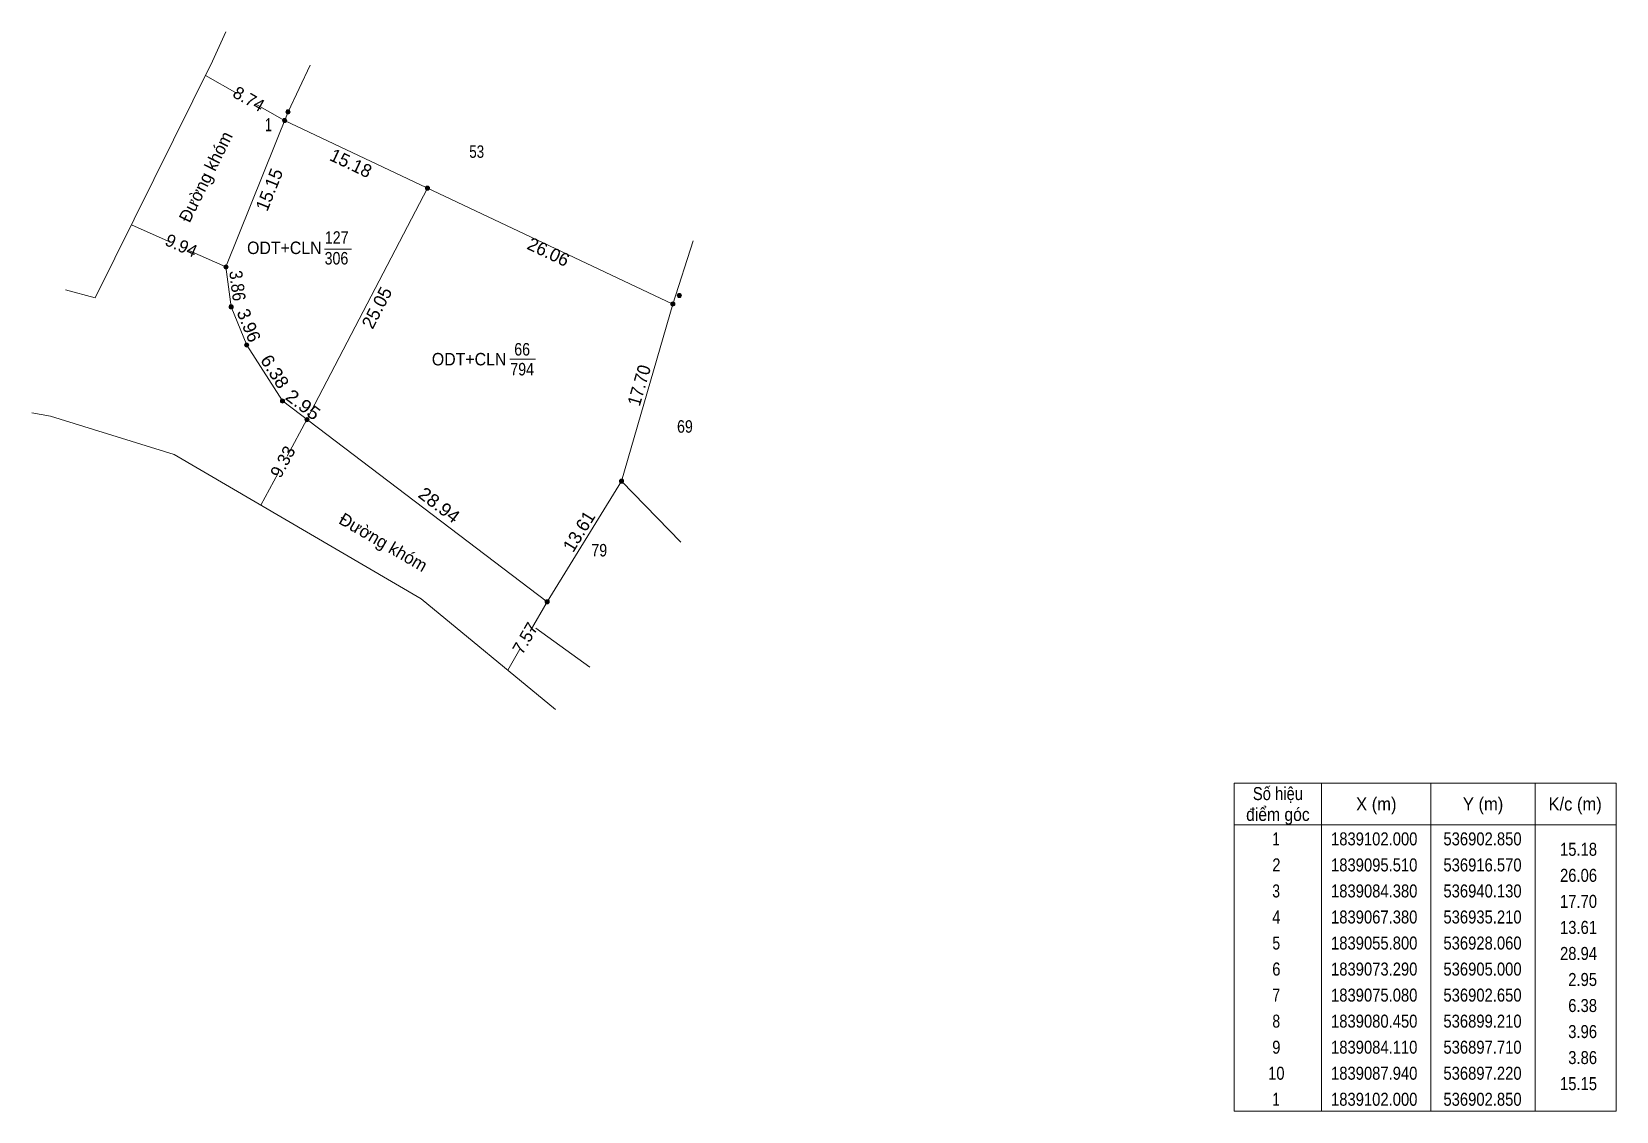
# Model space of a CAD drawing. Header units: metres. Extents: x 536641 to 537090, y 1839007 to 1839318.
# Drawn here: x 536878.6 to 537030.8, y 1839006.9 to 1839110.5 of the extents above; entities that cross this region are included whole.
import ezdxf
from ezdxf.enums import TextEntityAlignment as Align

# ---------------------------------------------------------------- set-up
doc = ezdxf.new("R2010")
doc.units = ezdxf.units.M
doc.header["$LTSCALE"] = 0.5
doc.layers.add('15', color=7, linetype='Continuous', lineweight=13)
doc.layers.add('63', color=7, linetype='Continuous', lineweight=13)

msp = doc.modelspace()

# ---------------------------------------------------------------- texts
at = {"layer": '15'}
for s, height, rotation, p in [('8.74', 1.2, 330.385, (536899.1185, 1839103.5553)), ('Đường khóm', 1.2, 63.607, (536895.8169, 1839096.3333)), ('15.18', 1.25, 334.684, (536908.9528, 1839097.3394)), ('15.15', 1.25, 68.178, (536901.9599, 1839095.1377)), ('9.94', 1.2, 336.014, (536892.6861, 1839089.4532)), ('25.05', 1.25, 62.494, (536912.267, 1839083.7464)), ('3.96', 1.25, 292.286, (536898.8383, 1839082.097)), ('9.33', 1.2, 61.595, (536903.2012, 1839068.9546)), ('Đường khóm', 1.2, 329.727, (536912.0275, 1839060.9941)), ('7.57', 1.2, 60.049, (536926.4758, 1839052.0004))]:
    msp.add_text(s, height=height, rotation=rotation, dxfattribs=at).set_placement(p, align=Align.CENTER)
for s, height, width, p in [(' 1', 1.25, 0.75, (536901.65, 1839100.98)), ('ODT+CLN', 1.2, 0.95, (536924.15, 1839078.49)), ('ODT+CLN', 1.2, 0.95, (536924.15, 1839078.49))]:
    msp.add_text(s, height=height, dxfattribs=dict(at, width=width)).set_placement(p, align=Align.RIGHT)
for s, width, p in [('53', 0.8, (536921.3, 1839098.42)), ('127', 0.85, (536907.855, 1839090.17)), ('ODT+CLN', 0.95, (536902.825, 1839089.18)), ('306', 0.85, (536907.83, 1839088.18)), ('66', 0.85, (536925.665, 1839079.44)), ('794', 0.85, (536925.665, 1839077.53)), ('69', 0.85, (536941.3, 1839072.03)), ('79', 0.85, (536933.07, 1839060.15))]:
    msp.add_text(s, height=1.2, dxfattribs=dict(at, width=width)).set_placement(p, align=Align.CENTER)
for s, rotation, width, p in [('3.86', 277.291, 0.9, (536897.7075, 1839086.0643)), ('6.38', 302.643, 1.05, (536901.3827, 1839077.5671)), ('2.95', 322.703, 1.1, (536904.2463, 1839074.2255)), ('28.94', 322.821, 1.05, (536917.3223, 1839064.5879))]:
    msp.add_text(s, height=1.25, rotation=rotation, dxfattribs=dict(at, width=width)).set_placement(p, align=Align.CENTER)
at = {"layer": '63'}
for s, rotation, p in [('26.06', 334.713, (536927.9231, 1839088.821)), ('13.61', 58.307, (536931.6586, 1839062.2317))]:
    msp.add_text(s, height=1.25, rotation=rotation, dxfattribs=at).set_placement(p, align=Align.CENTER)
at = {"layer": '63', "width": 0.95}
msp.add_text('17.70', height=1.25, rotation=73.859, dxfattribs=at).set_placement((536937.5046, 1839076.4063), align=Align.CENTER)
at = {"layer": '63'}
for s, width, p in [('Số hiệu', 0.85, (536998.25, 1839036.76)), ('X (m)', 0.95, (537007.7, 1839035.76)), ('Y (m)', 0.95, (537017.955, 1839035.76)), ('K/c (m)', 0.95, (537026.795, 1839035.76)), ('điểm góc', 0.9, (536998.25, 1839034.76)), (' 1', 0.75, (536997.9, 1839032.41)), ('1839102.000', 0.85, (537007.5, 1839032.41)), ('536902.850', 0.85, (537017.9, 1839032.41)), (' 2', 0.85, (536997.905, 1839029.91)), ('1839095.510', 0.85, (537007.5, 1839029.91)), ('536916.570', 0.85, (537017.9, 1839029.91)), (' 3', 0.8, (536997.895, 1839027.41)), ('1839084.380', 0.85, (537007.5, 1839027.41)), ('536940.130', 0.85, (537017.9, 1839027.41)), (' 4', 0.85, (536997.9, 1839024.91)), ('1839067.380', 0.85, (537007.5, 1839024.91)), ('536935.210', 0.85, (537017.9, 1839024.91)), (' 5', 0.8, (536997.905, 1839022.41)), ('1839055.800', 0.85, (537007.5, 1839022.41)), ('536928.060', 0.85, (537017.9, 1839022.41)), (' 6', 0.85, (536997.905, 1839019.91)), ('1839073.290', 0.85, (537007.5, 1839019.91)), ('536905.000', 0.85, (537017.9, 1839019.91)), (' 7', 0.8, (536997.905, 1839017.41)), ('1839075.080', 0.85, (537007.5, 1839017.41)), ('536902.650', 0.85, (537017.9, 1839017.41)), (' 8', 0.8, (536997.905, 1839014.91)), ('1839080.450', 0.85, (537007.5, 1839014.91)), ('536899.210', 0.85, (537017.9, 1839014.91)), (' 9', 0.85, (536997.9, 1839012.41)), ('1839084.110', 0.85, (537007.5, 1839012.41)), ('536897.710', 0.85, (537017.9, 1839012.41)), (' 10', 0.85, (536997.9, 1839009.91)), ('1839087.940', 0.85, (537007.5, 1839009.91)), ('536897.220', 0.85, (537017.9, 1839009.91)), (' 1', 0.75, (536997.9, 1839007.41)), ('1839102.000', 0.85, (537007.5, 1839007.41)), ('536902.850', 0.85, (537017.9, 1839007.41))]:
    msp.add_text(s, height=1.25, dxfattribs=dict(at, width=width)).set_placement(p, align=Align.CENTER)
at = {"layer": '63', "width": 0.85}
for s, p in [('15.18', (537028.9, 1839031.41)), ('26.06', (537028.9, 1839028.91)), ('17.70', (537028.9, 1839026.41)), ('13.61', (537028.9, 1839023.91)), ('28.94', (537028.9, 1839021.41)), ('2.95', (537028.9, 1839018.91)), ('6.38', (537028.9, 1839016.41)), ('3.96', (537028.9, 1839013.91)), ('3.86', (537028.9, 1839011.41)), ('15.15', (537028.9, 1839008.91))]:
    msp.add_text(s, height=1.25, dxfattribs=at).set_placement(p, align=Align.RIGHT)

# ---------------------------------------------------------------- hatches: boundary and pattern name
at = {"layer": '15'}
for points in [[(536903.05, 1839102, 1), (536902.65, 1839102, 1)], [(536903.38, 1839102.83, 1), (536902.98, 1839102.83, 1)], [(536916.77, 1839095.51, 1), (536916.37, 1839095.51, 1)], [(536897.42, 1839087.94, 1), (536897.02, 1839087.94, 1)], [(536940.96, 1839085.21, 1), (536940.56, 1839085.21, 1)], [(536897.91, 1839084.11, 1), (536897.51, 1839084.11, 1)], [(536940.33, 1839084.38, 1), (536939.93, 1839084.38, 1)], [(536899.41, 1839080.45, 1), (536899.01, 1839080.45, 1)], [(536902.85, 1839075.08, 1), (536902.45, 1839075.08, 1)], [(536905.2, 1839073.29, 1), (536904.8, 1839073.29, 1)], [(536935.41, 1839067.38, 1), (536935.01, 1839067.38, 1)], [(536928.26, 1839055.8, 1), (536927.86, 1839055.8, 1)]]:
    msp.add_hatch(color=256, dxfattribs=at).paths.add_polyline_path(points)

# ---------------------------------------------------------------- linework, layer by layer
for p, q in [((536895.94, 1839107.7), (536897.22, 1839110.53)), ((536905.29, 1839107.31), (536903.18, 1839102.83)), ((536898.28, 1839104.6), (536895.25, 1839106.32)), ((536902.85, 1839102), (536900.02, 1839103.61)), ((536940.13, 1839084.38), (536902.85, 1839102)), ((536916.57, 1839095.51), (536905, 1839073.29)), ((536891.67, 1839090.41), (536888.14, 1839091.98)), ((536942.08, 1839090.44), (536940.13, 1839084.38)), ((536897.22, 1839087.94), (536893.64, 1839089.53)), ((536906.68, 1839089.66), (536909.29, 1839089.66)), ((536924.49, 1839079.09), (536926.95, 1839079.09)), ((536905, 1839073.29), (536903.11, 1839069.79)), ((536915.96, 1839056.09), (536892.25, 1839069.93)), ((536902.22, 1839068.14), (536900.56, 1839065.08)), ((536940.91, 1839061.51), (536935.21, 1839067.38)), ((536915.96, 1839056.09), (536928.88, 1839045.45)), ((536928.06, 1839055.8), (536926.43, 1839052.97)), ((536926.99, 1839053.26), (536932.15, 1839049.52)), ((536925.43, 1839051.24), (536924.28, 1839049.24))]:
    msp.add_line(p, q, dxfattribs=at)
for points in [[(536895.94, 1839107.7), (536884.66, 1839084.97), (536881.8, 1839085.76)], [(536895.94, 1839107.7), (536884.66, 1839084.97), (536881.8, 1839085.76)], [(536903.18, 1839102.83), (536897.22, 1839087.94), (536897.71, 1839084.11), (536899.21, 1839080.45), (536902.65, 1839075.08), (536928.06, 1839055.8)], [(536903.18, 1839102.83), (536897.22, 1839087.94), (536897.71, 1839084.11), (536899.21, 1839080.45), (536902.65, 1839075.08), (536928.06, 1839055.8)], [(536940.13, 1839084.38), (536935.21, 1839067.38), (536928.06, 1839055.8)], [(536878.56, 1839073.93), (536880.38, 1839073.61), (536892.25, 1839069.93)], [(536878.56, 1839073.93), (536880.38, 1839073.61), (536892.25, 1839069.93)]]:
    msp.add_lwpolyline(points, dxfattribs=at)
for centre in [(536902.85, 1839102), (536903.18, 1839102.83), (536916.57, 1839095.51), (536897.22, 1839087.94), (536940.76, 1839085.21), (536897.71, 1839084.11), (536940.13, 1839084.38), (536899.21, 1839080.45), (536902.65, 1839075.08), (536905, 1839073.29), (536935.21, 1839067.38), (536928.06, 1839055.8)]:
    msp.add_circle(centre, 0.2, dxfattribs=at)
at = {"layer": '63'}
for p, q in [((537002.45, 1839038.38), (537002.45, 1839006.88)), ((537012.95, 1839038.38), (537012.95, 1839006.88)), ((537022.95, 1839038.38), (537022.95, 1839006.88)), ((536994.05, 1839034.38), (537030.75, 1839034.38))]:
    msp.add_line(p, q, dxfattribs=at)
msp.add_lwpolyline([(536994.05, 1839038.38), (537030.75, 1839038.38), (537030.75, 1839006.88), (536994.05, 1839006.88)], close=True, dxfattribs=at)

msp.set_redraw_order([(e.dxf.handle, doc.entitydb.next_handle()) for e in msp.query("TEXT MTEXT ATTDEF DIMENSION ARC_DIMENSION")])  # texts and dimensions are drawn at this point

doc.saveas('drawing.dxf')
